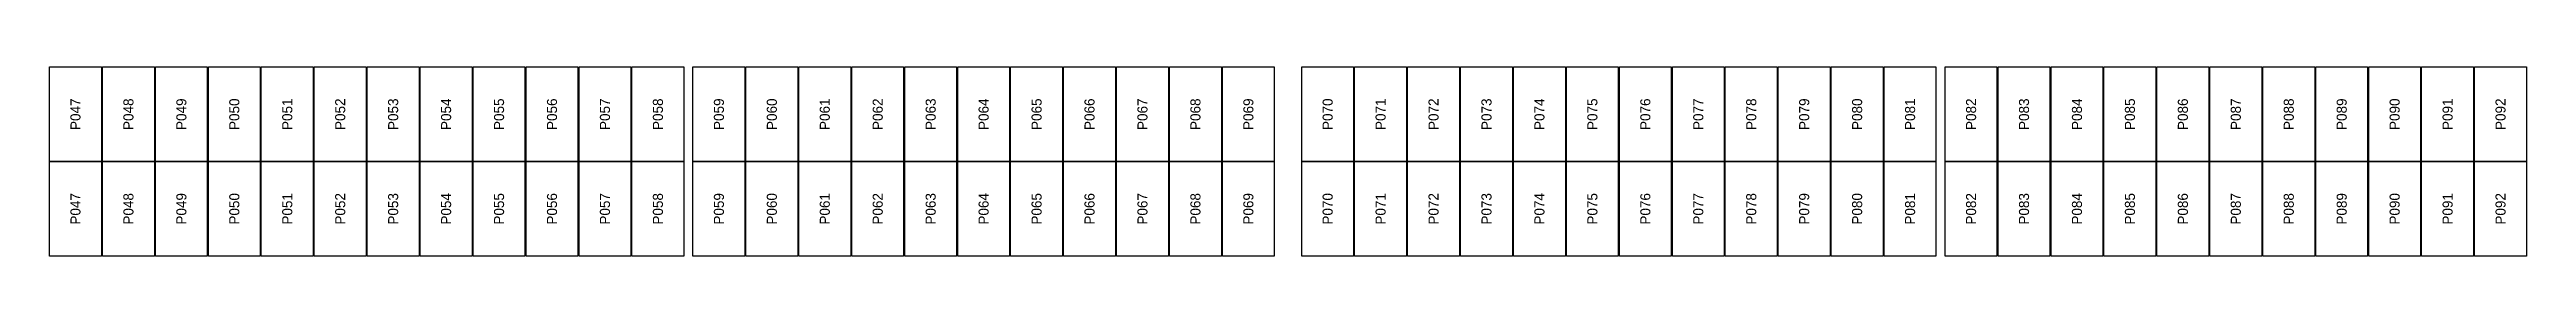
# Model space of a CAD drawing. Extents: x 296295 to 296770, y 651564 to 652121.
# Drawn here: x 296623.8 to 296678, y 651588.5 to 651592.6 of the extents above; entities that cross this region are included whole.
import ezdxf
from ezdxf.enums import TextEntityAlignment as Align

# ---------------------------------------------------------------- set-up
doc = ezdxf.new("R2010")
doc.units = 0

msp = doc.modelspace()

# ---------------------------------------------------------------- texts
at = {"layer": 'PANEL_POSITION'}
for s, p in [('P047', (296624.41, 651591.589)), ('P048', (296625.568, 651591.589)), ('P049', (296626.726, 651591.589)), ('P050', (296627.884, 651591.589)), ('P051', (296629.042, 651591.589)), ('P052', (296630.2, 651591.589)), ('P053', (296631.358, 651591.589)), ('P054', (296632.516, 651591.589)), ('P055', (296633.674, 651591.589)), ('P056', (296634.832, 651591.589)), ('P057', (296635.99, 651591.589)), ('P058', (296637.148, 651591.589)), ('P059', (296638.482, 651591.589)), ('P060', (296639.64, 651591.589)), ('P061', (296640.798, 651591.589)), ('P062', (296641.956, 651591.589)), ('P063', (296643.114, 651591.589)), ('P064', (296644.272, 651591.589)), ('P065', (296645.43, 651591.589)), ('P066', (296646.588, 651591.589)), ('P067', (296647.746, 651591.589)), ('P068', (296648.904, 651591.589)), ('P069', (296650.062, 651591.589)), ('P070', (296651.796, 651591.589)), ('P071', (296652.954, 651591.589)), ('P072', (296654.112, 651591.589)), ('P073', (296655.27, 651591.589)), ('P074', (296656.428, 651591.589)), ('P075', (296657.586, 651591.589)), ('P076', (296658.744, 651591.589)), ('P077', (296659.902, 651591.589)), ('P078', (296661.06, 651591.589)), ('P079', (296662.218, 651591.589)), ('P080', (296663.376, 651591.589)), ('P081', (296664.534, 651591.589)), ('P082', (296665.868, 651591.589)), ('P083', (296667.026, 651591.589)), ('P084', (296668.184, 651591.589)), ('P085', (296669.342, 651591.589)), ('P086', (296670.5, 651591.589)), ('P087', (296671.658, 651591.589)), ('P088', (296672.816, 651591.589)), ('P089', (296673.974, 651591.589)), ('P090', (296675.132, 651591.589)), ('P091', (296676.29, 651591.589)), ('P092', (296677.448, 651591.589)), ('P047', (296624.41, 651589.526)), ('P048', (296625.568, 651589.526)), ('P049', (296626.726, 651589.526)), ('P050', (296627.884, 651589.526)), ('P051', (296629.042, 651589.526)), ('P052', (296630.2, 651589.526)), ('P053', (296631.358, 651589.526)), ('P054', (296632.516, 651589.526)), ('P055', (296633.674, 651589.526)), ('P056', (296634.832, 651589.526)), ('P057', (296635.99, 651589.526)), ('P058', (296637.148, 651589.526)), ('P059', (296638.482, 651589.526)), ('P060', (296639.64, 651589.526)), ('P061', (296640.798, 651589.526)), ('P062', (296641.956, 651589.526)), ('P063', (296643.114, 651589.526)), ('P064', (296644.272, 651589.526)), ('P065', (296645.43, 651589.526)), ('P066', (296646.588, 651589.526)), ('P067', (296647.746, 651589.526)), ('P068', (296648.904, 651589.526)), ('P069', (296650.062, 651589.526)), ('P070', (296651.796, 651589.526)), ('P071', (296652.954, 651589.526)), ('P072', (296654.112, 651589.526)), ('P073', (296655.27, 651589.526)), ('P074', (296656.428, 651589.526)), ('P075', (296657.586, 651589.526)), ('P076', (296658.744, 651589.526)), ('P077', (296659.902, 651589.526)), ('P078', (296661.06, 651589.526)), ('P079', (296662.218, 651589.526)), ('P080', (296663.376, 651589.526)), ('P081', (296664.534, 651589.526)), ('P082', (296665.868, 651589.526)), ('P083', (296667.026, 651589.526)), ('P084', (296668.184, 651589.526)), ('P085', (296669.342, 651589.526)), ('P086', (296670.5, 651589.526)), ('P087', (296671.658, 651589.526)), ('P088', (296672.816, 651589.526)), ('P089', (296673.974, 651589.526)), ('P090', (296675.132, 651589.526)), ('P091', (296676.29, 651589.526)), ('P092', (296677.448, 651589.526))]:
    msp.add_text(s, height=0.22, rotation=90, dxfattribs=at).set_placement(p, align=Align.MIDDLE_CENTER)

# ---------------------------------------------------------------- linework, layer by layer
at = {"layer": 'PANELS_MASTER'}
for points in [[(296623.843, 651592.621), (296624.977, 651592.621), (296624.977, 651590.558), (296623.843, 651590.558)], [(296625.001, 651592.621), (296626.135, 651592.621), (296626.135, 651590.558), (296625.001, 651590.558)], [(296626.159, 651592.621), (296627.293, 651592.621), (296627.293, 651590.558), (296626.159, 651590.558)], [(296627.317, 651592.621), (296628.451, 651592.621), (296628.451, 651590.558), (296627.317, 651590.558)], [(296628.475, 651592.621), (296629.609, 651592.621), (296629.609, 651590.558), (296628.475, 651590.558)], [(296629.633, 651592.621), (296630.767, 651592.621), (296630.767, 651590.558), (296629.633, 651590.558)], [(296630.791, 651592.621), (296631.925, 651592.621), (296631.925, 651590.558), (296630.791, 651590.558)], [(296631.949, 651592.621), (296633.083, 651592.621), (296633.083, 651590.558), (296631.949, 651590.558)], [(296633.107, 651592.621), (296634.241, 651592.621), (296634.241, 651590.558), (296633.107, 651590.558)], [(296634.265, 651592.621), (296635.399, 651592.621), (296635.399, 651590.558), (296634.265, 651590.558)], [(296635.423, 651592.621), (296636.557, 651592.621), (296636.557, 651590.558), (296635.423, 651590.558)], [(296636.581, 651592.621), (296637.715, 651592.621), (296637.715, 651590.558), (296636.581, 651590.558)], [(296637.915, 651592.621), (296639.049, 651592.621), (296639.049, 651590.558), (296637.915, 651590.558)], [(296639.073, 651592.621), (296640.207, 651592.621), (296640.207, 651590.558), (296639.073, 651590.558)], [(296640.231, 651592.621), (296641.365, 651592.621), (296641.365, 651590.558), (296640.231, 651590.558)], [(296641.389, 651592.621), (296642.523, 651592.621), (296642.523, 651590.558), (296641.389, 651590.558)], [(296642.547, 651592.621), (296643.681, 651592.621), (296643.681, 651590.558), (296642.547, 651590.558)], [(296643.705, 651592.621), (296644.839, 651592.621), (296644.839, 651590.558), (296643.705, 651590.558)], [(296644.863, 651592.621), (296645.997, 651592.621), (296645.997, 651590.558), (296644.863, 651590.558)], [(296646.021, 651592.621), (296647.155, 651592.621), (296647.155, 651590.558), (296646.021, 651590.558)], [(296647.179, 651592.621), (296648.313, 651592.621), (296648.313, 651590.558), (296647.179, 651590.558)], [(296648.337, 651592.621), (296649.471, 651592.621), (296649.471, 651590.558), (296648.337, 651590.558)], [(296649.495, 651592.621), (296650.629, 651592.621), (296650.629, 651590.558), (296649.495, 651590.558)], [(296651.229, 651592.621), (296652.363, 651592.621), (296652.363, 651590.558), (296651.229, 651590.558)], [(296652.387, 651592.621), (296653.521, 651592.621), (296653.521, 651590.558), (296652.387, 651590.558)], [(296653.545, 651592.621), (296654.679, 651592.621), (296654.679, 651590.558), (296653.545, 651590.558)], [(296654.703, 651592.621), (296655.837, 651592.621), (296655.837, 651590.558), (296654.703, 651590.558)], [(296655.861, 651592.621), (296656.995, 651592.621), (296656.995, 651590.558), (296655.861, 651590.558)], [(296657.019, 651592.621), (296658.153, 651592.621), (296658.153, 651590.558), (296657.019, 651590.558)], [(296658.177, 651592.621), (296659.311, 651592.621), (296659.311, 651590.558), (296658.177, 651590.558)], [(296659.335, 651592.621), (296660.469, 651592.621), (296660.469, 651590.558), (296659.335, 651590.558)], [(296660.493, 651592.621), (296661.627, 651592.621), (296661.627, 651590.558), (296660.493, 651590.558)], [(296661.651, 651592.621), (296662.785, 651592.621), (296662.785, 651590.558), (296661.651, 651590.558)], [(296662.809, 651592.621), (296663.943, 651592.621), (296663.943, 651590.558), (296662.809, 651590.558)], [(296663.967, 651592.621), (296665.101, 651592.621), (296665.101, 651590.558), (296663.967, 651590.558)], [(296665.301, 651592.621), (296666.435, 651592.621), (296666.435, 651590.558), (296665.301, 651590.558)], [(296666.459, 651592.621), (296667.593, 651592.621), (296667.593, 651590.558), (296666.459, 651590.558)], [(296667.617, 651592.621), (296668.751, 651592.621), (296668.751, 651590.558), (296667.617, 651590.558)], [(296668.775, 651592.621), (296669.909, 651592.621), (296669.909, 651590.558), (296668.775, 651590.558)], [(296669.933, 651592.621), (296671.067, 651592.621), (296671.067, 651590.558), (296669.933, 651590.558)], [(296671.091, 651592.621), (296672.225, 651592.621), (296672.225, 651590.558), (296671.091, 651590.558)], [(296672.249, 651592.621), (296673.383, 651592.621), (296673.383, 651590.558), (296672.249, 651590.558)], [(296673.407, 651592.621), (296674.541, 651592.621), (296674.541, 651590.558), (296673.407, 651590.558)], [(296674.565, 651592.621), (296675.699, 651592.621), (296675.699, 651590.558), (296674.565, 651590.558)], [(296675.723, 651592.621), (296676.857, 651592.621), (296676.857, 651590.558), (296675.723, 651590.558)], [(296676.881, 651592.621), (296678.015, 651592.621), (296678.015, 651590.558), (296676.881, 651590.558)], [(296623.843, 651590.558), (296624.977, 651590.558), (296624.977, 651588.495), (296623.843, 651588.495)], [(296625.001, 651590.558), (296626.135, 651590.558), (296626.135, 651588.495), (296625.001, 651588.495)], [(296626.159, 651590.558), (296627.293, 651590.558), (296627.293, 651588.495), (296626.159, 651588.495)], [(296627.317, 651590.558), (296628.451, 651590.558), (296628.451, 651588.495), (296627.317, 651588.495)], [(296628.475, 651590.558), (296629.609, 651590.558), (296629.609, 651588.495), (296628.475, 651588.495)], [(296629.633, 651590.558), (296630.767, 651590.558), (296630.767, 651588.495), (296629.633, 651588.495)], [(296630.791, 651590.558), (296631.925, 651590.558), (296631.925, 651588.495), (296630.791, 651588.495)], [(296631.949, 651590.558), (296633.083, 651590.558), (296633.083, 651588.495), (296631.949, 651588.495)], [(296633.107, 651590.558), (296634.241, 651590.558), (296634.241, 651588.495), (296633.107, 651588.495)], [(296634.265, 651590.558), (296635.399, 651590.558), (296635.399, 651588.495), (296634.265, 651588.495)], [(296635.423, 651590.558), (296636.557, 651590.558), (296636.557, 651588.495), (296635.423, 651588.495)], [(296636.581, 651590.558), (296637.715, 651590.558), (296637.715, 651588.495), (296636.581, 651588.495)], [(296637.915, 651590.558), (296639.049, 651590.558), (296639.049, 651588.495), (296637.915, 651588.495)], [(296639.073, 651590.558), (296640.207, 651590.558), (296640.207, 651588.495), (296639.073, 651588.495)], [(296640.231, 651590.558), (296641.365, 651590.558), (296641.365, 651588.495), (296640.231, 651588.495)], [(296641.389, 651590.558), (296642.523, 651590.558), (296642.523, 651588.495), (296641.389, 651588.495)], [(296642.547, 651590.558), (296643.681, 651590.558), (296643.681, 651588.495), (296642.547, 651588.495)], [(296643.705, 651590.558), (296644.839, 651590.558), (296644.839, 651588.495), (296643.705, 651588.495)], [(296644.863, 651590.558), (296645.997, 651590.558), (296645.997, 651588.495), (296644.863, 651588.495)], [(296646.021, 651590.558), (296647.155, 651590.558), (296647.155, 651588.495), (296646.021, 651588.495)], [(296647.179, 651590.558), (296648.313, 651590.558), (296648.313, 651588.495), (296647.179, 651588.495)], [(296648.337, 651590.558), (296649.471, 651590.558), (296649.471, 651588.495), (296648.337, 651588.495)], [(296649.495, 651590.558), (296650.629, 651590.558), (296650.629, 651588.495), (296649.495, 651588.495)], [(296651.229, 651590.558), (296652.363, 651590.558), (296652.363, 651588.495), (296651.229, 651588.495)], [(296652.387, 651590.558), (296653.521, 651590.558), (296653.521, 651588.495), (296652.387, 651588.495)], [(296653.545, 651590.558), (296654.679, 651590.558), (296654.679, 651588.495), (296653.545, 651588.495)], [(296654.703, 651590.558), (296655.837, 651590.558), (296655.837, 651588.495), (296654.703, 651588.495)], [(296655.861, 651590.558), (296656.995, 651590.558), (296656.995, 651588.495), (296655.861, 651588.495)], [(296657.019, 651590.558), (296658.153, 651590.558), (296658.153, 651588.495), (296657.019, 651588.495)], [(296658.177, 651590.558), (296659.311, 651590.558), (296659.311, 651588.495), (296658.177, 651588.495)], [(296659.335, 651590.558), (296660.469, 651590.558), (296660.469, 651588.495), (296659.335, 651588.495)], [(296660.493, 651590.558), (296661.627, 651590.558), (296661.627, 651588.495), (296660.493, 651588.495)], [(296661.651, 651590.558), (296662.785, 651590.558), (296662.785, 651588.495), (296661.651, 651588.495)], [(296662.809, 651590.558), (296663.943, 651590.558), (296663.943, 651588.495), (296662.809, 651588.495)], [(296663.967, 651590.558), (296665.101, 651590.558), (296665.101, 651588.495), (296663.967, 651588.495)], [(296665.301, 651590.558), (296666.435, 651590.558), (296666.435, 651588.495), (296665.301, 651588.495)], [(296666.459, 651590.558), (296667.593, 651590.558), (296667.593, 651588.495), (296666.459, 651588.495)], [(296667.617, 651590.558), (296668.751, 651590.558), (296668.751, 651588.495), (296667.617, 651588.495)], [(296668.775, 651590.558), (296669.909, 651590.558), (296669.909, 651588.495), (296668.775, 651588.495)], [(296669.933, 651590.558), (296671.067, 651590.558), (296671.067, 651588.495), (296669.933, 651588.495)], [(296671.091, 651590.558), (296672.225, 651590.558), (296672.225, 651588.495), (296671.091, 651588.495)], [(296672.249, 651590.558), (296673.383, 651590.558), (296673.383, 651588.495), (296672.249, 651588.495)], [(296673.407, 651590.558), (296674.541, 651590.558), (296674.541, 651588.495), (296673.407, 651588.495)], [(296674.565, 651590.558), (296675.699, 651590.558), (296675.699, 651588.495), (296674.565, 651588.495)], [(296675.723, 651590.558), (296676.857, 651590.558), (296676.857, 651588.495), (296675.723, 651588.495)], [(296676.881, 651590.558), (296678.015, 651590.558), (296678.015, 651588.495), (296676.881, 651588.495)]]:
    msp.add_lwpolyline(points, close=True, dxfattribs=at)

msp.set_redraw_order([(e.dxf.handle, doc.entitydb.next_handle()) for e in msp.query("TEXT MTEXT ATTDEF DIMENSION ARC_DIMENSION")])  # texts and dimensions are drawn at this point

doc.saveas('drawing.dxf')
